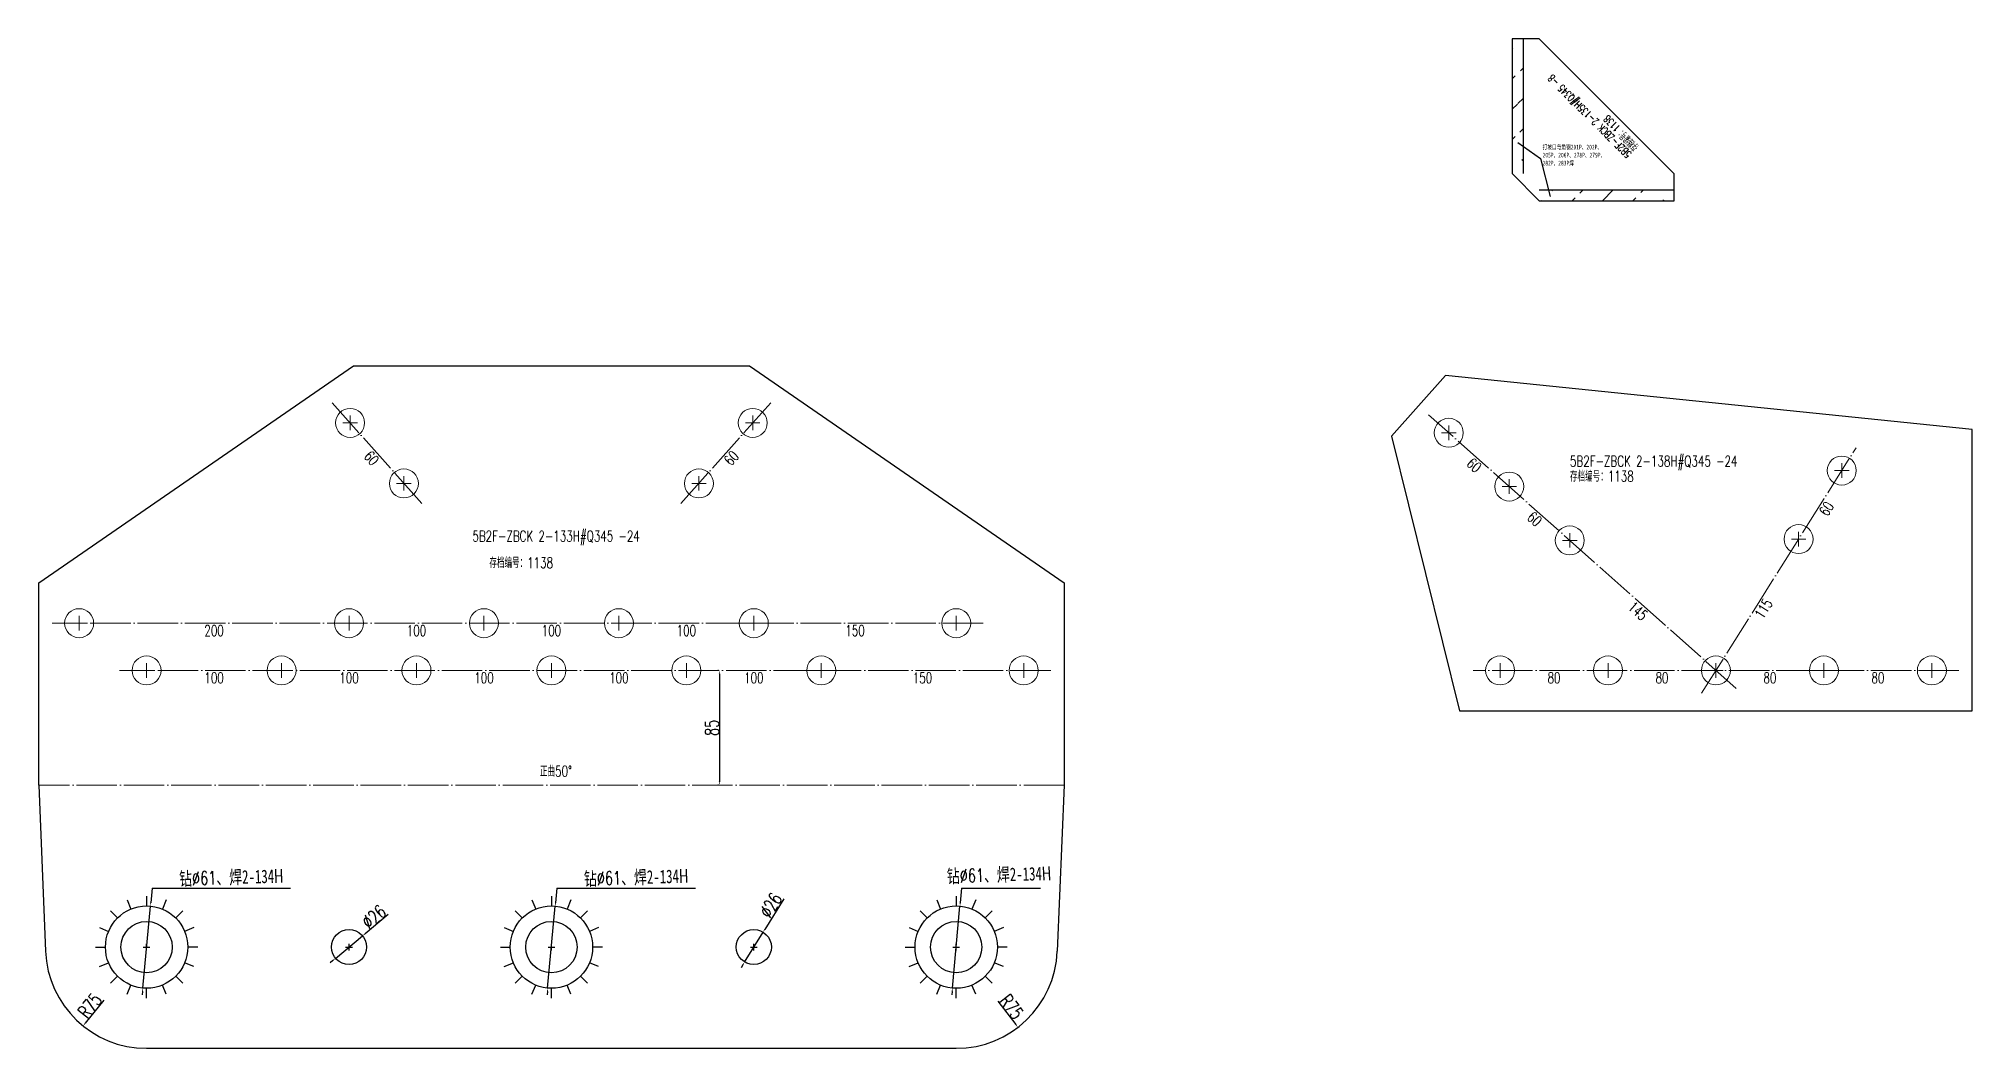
# Model space of a CAD drawing. Header units: millimetres. Extents: x -164 to 144402, y -33030 to 11430.
# Drawn here: x 56947 to 58380, y -15330 to -14581 of the extents above; entities that cross this region are included whole.
import ezdxf
from ezdxf.enums import TextEntityAlignment as Align

# ---------------------------------------------------------------- set-up
doc = ezdxf.new("R2010")
doc.units = ezdxf.units.MM
doc.header["$LTSCALE"] = 20
doc.header["$PDMODE"] = 1
doc.linetypes.add('DASHDOT2X', pattern=[1.75, 1.5, -0.125, 0, -0.125])
for name, color, linetype, lineweight in [('1', 7, 'Continuous', 25), ('11', 3, 'Continuous', 13), ('12', 7, 'Continuous', 13), ('5', 1, 'Continuous', 13), ('7', 2, 'DASHDOT2X', 13)]:
    doc.layers.add(name, color=color, linetype=linetype, lineweight=lineweight)
doc.styles.get("Standard").update_dxf_attribs({"font": 'simplex', "width": 0.7, "bigfont": 'gbhzfs.shx'})
doc.dimstyles.new('dimStyle3', dxfattribs={"dimtxt": 2.1, "dimasz": 1, "dimexe": 1.05, "dimexo": 0, "dimgap": 0.525, "dimtad": 1, "dimzin": 0, "dimdsep": 46, "dimtxsty": 'standard', "dimblk": 'OBLIQUE', "dimblk1": 'OBLIQUE', "dimblk2": 'OBLIQUE', "dimcen": 0.09, "dimadec": 0, "dimazin": 0, "dimtfac": 1, "dimtdec": 1, "dimtmove": 0, "dimatfit": 3, "dimfxl": 0, "dimtolj": 1, "dimtzin": 0, "dimarcsym": 0})

msp = doc.modelspace()

# ---------------------------------------------------------------- texts
at = {"layer": '1', "insert": (58061.51, -14659.996), "char_height": 3.55412, "width": 48.70214, "attachment_point": 1}
msp.add_mtext('{\\fSimSun|b0|i0|c134|p0;打坡口与角钢201P、202P、205P、206P、278P、279P、282P、283P焊}', dxfattribs=at)
at = {"layer": '1', "char_height": 10, "attachment_point": 5, "rotation": 1.645232}
for insert in [(57089.58, -15203.416), (57389.58, -15203.416), (57658.546, -15201.49)]:
    msp.add_mtext('{\\fSimSun|b0|i0|c134|p54;钻}∅61{\\fSimSun|b0|i0|c134|p54;、焊2-134}H', dxfattribs=dict(at, insert=insert))
at = {"layer": '11', "width": 0.7}
for s, rotation, p in [('60', 311.650377, (57196.567, -14889.561)), ('60', 48.349623, (57457.329, -14889.561)), ('60', 318.350076, (58013.407, -14894.502)), ('60', 57.808203, (58268.519, -14927.647)), ('60', 318.350076, (58058.24, -14934.377)), ('145', 318.350076, (58134.83, -15002.496)), ('115', 57.808203, (58221.903, -15001.696))]:
    msp.add_text(s, height=8, rotation=rotation, dxfattribs=at).set_placement(p, align=Align.TOP_CENTER)
for s, p in [('200', (57076.948, -15016.057)), ('100', (57226.948, -15016.057)), ('100', (57326.948, -15016.057)), ('100', (57426.948, -15016.057)), ('150', (57551.948, -15016.057)), ('100', (57076.948, -15051.057)), ('100', (57176.948, -15051.057)), ('100', (57276.948, -15051.057)), ('100', (57376.948, -15051.057)), ('100', (57476.948, -15051.057)), ('150', (57601.948, -15051.057)), ('80', (58070, -15051.057)), ('80', (58150, -15051.057)), ('80', (58230, -15051.057)), ('80', (58310, -15051.057))]:
    msp.add_text(s, height=8, dxfattribs=at).set_placement(p, align=Align.TOP_CENTER)
at = {"layer": '12', "width": 0.7}
for s, p in [('5B2F-ZBCK 2-135H#Q345 -8 ', (58129.118, -14665.308)), ('存档编号：1138 ', (58134.664, -14659.767))]:
    msp.add_text(s, height=5.6, rotation=134.974495, dxfattribs=at).set_placement(p, align=Align.BOTTOM_LEFT)
for s, p in [('5B2F-ZBCK 2-138H#Q345 -24 ', (58081.832, -14900.886)), ('存档编号：1138 ', (58081.832, -14912.086)), ('5B2F-ZBCK 2-133H#Q345 -24 ', (57268.374, -14956.442)), ('存档编号：1138 ', (57280.976, -14976.154)), ('正曲50°', (57318.443, -15130.631))]:
    msp.add_text(s, height=8, dxfattribs=at).set_placement(p, align=Align.BOTTOM_LEFT)

# ---------------------------------------------------------------- blocks, each defined once
blk = doc.blocks.new('M20')
for p, q in [((-0.5, 0), (0.5, 0)), ((0, -0.5), (0, 0.5))]:
    blk.add_line(p, q)
blk.add_circle((0, 0), 1)
blk = doc.blocks.new('*D118')
at = {"layer": '1', "color": 0, "lineweight": -2}
for p, q in [((57450.8, -15049.6), (57450.3, -15049.6)), ((57451.4, -15052.1), (57451.4, -15132.1)), ((57450.8, -15134.6), (57450.3, -15134.6))]:
    blk.add_line(p, q, dxfattribs=at)
at = {"layer": '1', "color": 0}
for points in [[(57451, -15052.1), (57451.8, -15052.1), (57451.4, -15049.6)], [(57451, -15132.1), (57451.8, -15132.1), (57451.4, -15134.6)]]:
    blk.add_solid(points, dxfattribs=at)
at = {"layer": 'Defpoints', "color": 0}
for p in [(57451.4, -15049.6), (57451.4, -15134.6), (57451.4, -15134.6)]:
    blk.add_point(p, dxfattribs=at)
at = {"layer": '1', "color": 0, "insert": (57445.9, -15092.1), "char_height": 10, "attachment_point": 5, "rotation": 90}
blk.add_mtext('85', dxfattribs=at)
blk = doc.blocks.new('*D119')
at = {"layer": '1', "color": 0, "lineweight": -2}
for p, q in [((57206, -15230.5), (57188.9, -15244.7)), ((57166.9, -15262.9), (57187, -15246.3)), ((57165, -15264.5), (57163.1, -15266.1))]:
    blk.add_line(p, q, dxfattribs=at)
at = {"layer": '1', "color": 0}
for points in [[(57188.6, -15244.3), (57189.1, -15245), (57187, -15246.3)], [(57164.8, -15264.1), (57165.3, -15264.8), (57166.9, -15262.9)]]:
    blk.add_solid(points, dxfattribs=at)
at = {"layer": 'Defpoints', "color": 0}
for p in [(57187, -15246.3), (57166.9, -15262.9)]:
    blk.add_point(p, dxfattribs=at)
at = {"layer": '1', "color": 0, "insert": (57195.4, -15232.1), "char_height": 10, "attachment_point": 5, "rotation": 39.6855}
blk.add_mtext('∅26', dxfattribs=at)
blk = doc.blocks.new('*D120')
at = {"layer": '1', "color": 0, "lineweight": -2}
for p, q in [((57499.1, -15218.7), (57485.1, -15241.4)), ((57470.1, -15265.6), (57483.8, -15243.5)), ((57468.8, -15267.7), (57467.5, -15269.9))]:
    blk.add_line(p, q, dxfattribs=at)
at = {"layer": '1', "color": 0}
for points in [[(57484.7, -15241.1), (57485.4, -15241.6), (57483.8, -15243.5)], [(57468.5, -15267.5), (57469.2, -15268), (57470.1, -15265.6)]]:
    blk.add_solid(points, dxfattribs=at)
at = {"layer": 'Defpoints', "color": 0}
for p in [(57483.8, -15243.5), (57470.1, -15265.6)]:
    blk.add_point(p, dxfattribs=at)
at = {"layer": '1', "color": 0, "insert": (57489.5, -15223.6), "char_height": 10, "attachment_point": 5, "rotation": 58.3135}
blk.add_mtext('∅26', dxfattribs=at)
blk = doc.blocks.new('*D121')
at = {"layer": '1', "color": 0, "lineweight": -2}
blk.add_line((56995.2, -15293.9), (56981.4, -15311), dxfattribs=at)
at = {"layer": '1', "color": 0}
blk.add_solid([(56981.1, -15310.7), (56981.8, -15311.3), (56979.9, -15312.9)], dxfattribs=at)
at = {"layer": 'Defpoints', "color": 0}
for p in [(57026.9, -15254.6), (56979.9, -15312.9)]:
    blk.add_point(p, dxfattribs=at)
at = {"layer": '1', "color": 0, "insert": (56984.9, -15298), "char_height": 10, "attachment_point": 5, "rotation": 51.1197}
blk.add_mtext('R75', dxfattribs=at)
blk = doc.blocks.new('*D122')
at = {"layer": '1', "color": 0, "lineweight": -2}
blk.add_line((57657.8, -15294.6), (57671.2, -15312), dxfattribs=at)
at = {"layer": '1', "color": 0}
blk.add_solid([(57671.5, -15311.8), (57670.8, -15312.3), (57672.7, -15314)], dxfattribs=at)
at = {"layer": 'Defpoints', "color": 0}
for p in [(57626.9, -15254.6), (57672.7, -15314)]:
    blk.add_point(p, dxfattribs=at)
at = {"layer": '1', "color": 0, "insert": (57668, -15298.9), "char_height": 10, "attachment_point": 5, "rotation": 307.5801}
blk.add_mtext('R75', dxfattribs=at)

# ---------------------------------------------------------------- dimensions: what is measured, and where the dimension line sits
at = {"layer": '1'}
dim = msp.add_aligned_dim(p1=(57451.388, -15049.557), p2=(57451.388, -15134.557), distance=0, dimstyle='dimStyle3', override={"dimtxt": 10, "dimasz": 2.5, "dimexo": 0.625, "dimzin": 8, "dimcen": 2.5, "dimtdec": 2, "dimtolj": 0, "dimtzin": 8}, dxfattribs=at)
dim.commit()
dim.dimension.update_dxf_attribs({"geometry": '*D118', "text_midpoint": (57445.863, -15092.057)})
for p1, p2, picture, middle in [((57166.944, -15262.858), (57186.953, -15246.255), '*D119', (57198.881, -15236.357)), ((57470.12, -15265.619), (57483.777, -15243.495), '*D120', (57494.237, -15226.549))]:
    dim = msp.add_diameter_dim_2p(p1=p1, p2=p2, dimstyle='dimStyle3', override={"dimtxt": 10, "dimasz": 2.5, "dimexo": 0.625, "dimzin": 8, "dimcen": 2.5, "dimtdec": 2, "dimtolj": 0, "dimtzin": 8}, dxfattribs=at)
    dim.commit()
    dim.dimension.update_dxf_attribs({"geometry": picture, "text_midpoint": middle, "dimtype": 163})
for center, mpoint, picture, middle in [((57026.948, -15254.557), (56979.871, -15312.941), '*D121', (56989.159, -15301.423)), ((57626.948, -15254.557), (57672.689, -15313.995), '*D122', (57663.665, -15302.268))]:
    dim = msp.add_radius_dim(center=center, mpoint=mpoint, dimstyle='dimStyle3', override={"dimtxt": 10, "dimasz": 2.5, "dimexo": 0.625, "dimzin": 8, "dimcen": 2.5, "dimtdec": 2, "dimtolj": 0, "dimtzin": 8}, dxfattribs=at)
    dim.commit()
    dim.dimension.update_dxf_attribs({"geometry": picture, "text_midpoint": middle, "dimtype": 164})

# ---------------------------------------------------------------- hatches: boundary and pattern name
at = {"layer": '1'}
h = msp.add_hatch(dxfattribs=at)
h.set_pattern_fill('ANSI31', color=256, scale=5, style=0)
edge = h.paths.add_edge_path()
edge.add_line((58047, -14581.45), (58047, -14681.45))
edge.add_line((58039, -14581.45), (58039, -14681.45))
h = msp.add_hatch(dxfattribs=at)
h.set_pattern_fill('ANSI31', color=256, scale=5, style=0)
edge = h.paths.add_edge_path()
edge.add_line((58059.016, -14693.477), (58159.016, -14693.566))
edge.add_line((58059.009, -14701.477), (58159.009, -14701.566))

# ---------------------------------------------------------------- linework, layer by layer
for p, q in [((58039, -14581.45), (58039, -14681.45)), ((58059, -14581.45), (58039, -14581.45)), ((58047, -14581.45), (58047, -14681.45)), ((58159.027, -14681.566), (58059, -14581.45)), ((58043.206, -14658.271), (58059.9, -14670.187)), ((58059.9, -14670.187), (58067.204, -14698.485)), ((58039, -14681.45), (58059.009, -14701.477)), ((58159.009, -14701.566), (58159.027, -14681.566)), ((58059.009, -14701.477), (58159.009, -14701.566)), ((58059.016, -14693.477), (58159.016, -14693.566)), ((56946.948, -14984.557), (57180.226, -14823.797)), ((57180.226, -14823.797), (57473.671, -14823.797)), ((57473.671, -14823.797), (57706.948, -14984.557)), ((57989.508, -14831.09), (57949.633, -14875.923)), ((58380, -14870.918), (57989.508, -14831.09)), ((58380, -15079.557), (58380, -14870.918)), ((57949.633, -14875.923), (58000, -15079.557)), ((56946.948, -15134.557), (56946.948, -14984.557)), ((57706.948, -14984.557), (57706.948, -15134.557)), ((58000, -15079.557), (58380, -15079.557)), ((56946.948, -15134.557), (56952.012, -15257.64)), ((57706.948, -15134.557), (57701.885, -15257.64)), ((57026.948, -15216.711), (57026.948, -15224.057)), ((57030.941, -15210.96), (57029.958, -15221.694)), ((57030.941, -15210.96), (57133.672, -15210.96)), ((57326.948, -15216.711), (57326.948, -15224.057)), ((57330.941, -15210.96), (57329.958, -15221.694)), ((57330.941, -15210.96), (57433.672, -15210.96)), ((57626.948, -15216.711), (57626.948, -15224.057)), ((57630.941, -15210.96), (57629.958, -15221.694)), ((57630.941, -15210.96), (57689.467, -15210.96)), ((57000.187, -15227.796), (57005.382, -15232.99)), ((57012.465, -15219.592), (57015.276, -15226.379)), ((57024.167, -15284.93), (57029.73, -15224.184)), ((57041.431, -15219.592), (57038.62, -15226.379)), ((57053.709, -15227.796), (57048.515, -15232.99)), ((57300.187, -15227.796), (57305.382, -15232.99)), ((57312.465, -15219.592), (57315.276, -15226.379)), ((57324.167, -15284.93), (57329.73, -15224.184)), ((57341.431, -15219.592), (57338.62, -15226.379)), ((57353.709, -15227.796), (57348.515, -15232.99)), ((57600.187, -15227.796), (57605.382, -15232.99)), ((57612.465, -15219.592), (57615.276, -15226.379)), ((57624.167, -15284.93), (57629.73, -15224.184)), ((57641.431, -15219.592), (57638.62, -15226.379)), ((57653.709, -15227.796), (57648.515, -15232.99)), ((56991.984, -15240.074), (56998.77, -15242.885)), ((57061.913, -15240.074), (57055.127, -15242.885)), ((57291.984, -15240.074), (57298.77, -15242.885)), ((57361.913, -15240.074), (57355.127, -15242.885)), ((57591.984, -15240.074), (57598.77, -15242.885)), ((57661.913, -15240.074), (57655.127, -15242.885)), ((56989.103, -15254.557), (56996.448, -15254.557)), ((57024.448, -15254.557), (57029.448, -15254.557)), ((57026.948, -15257.057), (57026.948, -15252.057)), ((57064.794, -15254.557), (57057.448, -15254.557)), ((57174.448, -15254.557), (57179.448, -15254.557)), ((57176.948, -15257.057), (57176.948, -15252.057)), ((57289.103, -15254.557), (57296.448, -15254.557)), ((57324.448, -15254.557), (57329.448, -15254.557)), ((57326.948, -15257.057), (57326.948, -15252.057)), ((57364.794, -15254.557), (57357.448, -15254.557)), ((57474.448, -15254.557), (57479.448, -15254.557)), ((57476.948, -15257.057), (57476.948, -15252.057)), ((57589.103, -15254.557), (57596.448, -15254.557)), ((57624.448, -15254.557), (57629.448, -15254.557)), ((57626.948, -15257.057), (57626.948, -15252.057)), ((57664.794, -15254.557), (57657.448, -15254.557)), ((56991.984, -15269.04), (56998.77, -15266.229)), ((57000.187, -15281.318), (57005.382, -15276.124)), ((57053.709, -15281.318), (57048.515, -15276.124)), ((57061.913, -15269.04), (57055.127, -15266.229)), ((57291.984, -15269.04), (57298.77, -15266.229)), ((57300.187, -15281.318), (57305.382, -15276.124)), ((57353.709, -15281.318), (57348.515, -15276.124)), ((57361.913, -15269.04), (57355.127, -15266.229)), ((57591.984, -15269.04), (57598.77, -15266.229)), ((57600.187, -15281.318), (57605.382, -15276.124)), ((57653.709, -15281.318), (57648.515, -15276.124)), ((57661.913, -15269.04), (57655.127, -15266.229)), ((57012.465, -15289.522), (57015.276, -15282.735)), ((57023.939, -15287.419), (57023.711, -15289.909)), ((57026.948, -15292.403), (57026.948, -15285.057)), ((57041.431, -15289.522), (57038.62, -15282.735)), ((57312.465, -15289.522), (57315.276, -15282.735)), ((57323.939, -15287.419), (57323.711, -15289.909)), ((57326.948, -15292.403), (57326.948, -15285.057)), ((57341.431, -15289.522), (57338.62, -15282.735)), ((57612.465, -15289.522), (57615.276, -15282.735)), ((57623.939, -15287.419), (57623.711, -15289.909)), ((57626.948, -15292.403), (57626.948, -15285.057)), ((57641.431, -15289.522), (57638.62, -15282.735)), ((57026.948, -15329.557), (57626.948, -15329.557))]:
    msp.add_line(p, q, dxfattribs=at)
for centre, radius in [((57026.948, -15254.557), 30.5), ((57326.948, -15254.557), 30.5), ((57626.948, -15254.557), 30.5), ((57026.948, -15254.557), 19), ((57176.948, -15254.557), 13), ((57326.948, -15254.557), 19), ((57476.948, -15254.557), 13), ((57626.948, -15254.557), 19)]:
    msp.add_circle(centre, radius, dxfattribs=at)
for centre, start, end in [((57026.948, -15254.557), 182.355707, 270), ((57626.948, -15254.557), 270, 357.644293)]:
    msp.add_arc(centre, 75, start, end, dxfattribs=at)
for points in [[(57029.543, -15221.656), (57030.373, -15221.732), (57029.73, -15224.184)], [(57329.543, -15221.656), (57330.373, -15221.732), (57329.73, -15224.184)], [(57629.543, -15221.656), (57630.373, -15221.732), (57629.73, -15224.184)], [(57023.524, -15287.381), (57024.353, -15287.457), (57024.167, -15284.93)], [(57323.524, -15287.381), (57324.353, -15287.457), (57324.167, -15284.93)], [(57623.524, -15287.381), (57624.353, -15287.457), (57624.167, -15284.93)]]:
    msp.add_solid(points, dxfattribs=at)
at = {"layer": '7'}
for p, q in [((57230.917, -14925.925), (57164.459, -14851.203)), ((57422.979, -14925.925), (57489.438, -14851.203)), ((58204.944, -15062.848), (57977.042, -14860.152)), ((58179.345, -15066.482), (58293.887, -14884.534)), ((57646.948, -15014.557), (56956.948, -15014.557)), ((57696.948, -15049.557), (57006.948, -15049.557)), ((58370, -15049.557), (58010, -15049.557)), ((57706.948, -15134.557), (56946.948, -15134.557))]:
    msp.add_line(p, q, dxfattribs=at)

# ---------------------------------------------------------------- block references
at = {"layer": '5', "yscale": 10.75, "zscale": 10.75}
for p, xscale in [((57177.751, -14866.148), -10.75), ((57476.146, -14866.148), -10.75), ((57991.987, -14873.444), 10.75), ((57217.626, -14910.981), -10.75), ((57436.271, -14910.981), -10.75), ((58036.82, -14913.319), 10.75), ((58283.232, -14901.46), 10.75), ((58081.653, -14953.193), 10.75), ((58251.267, -14952.236), 10.75), ((56976.948, -15014.557), -10.75), ((57176.948, -15014.557), -10.75), ((57276.948, -15014.557), -10.75), ((57376.948, -15014.557), -10.75), ((57476.948, -15014.557), -10.75), ((57626.948, -15014.557), -10.75), ((57026.948, -15049.557), -10.75), ((57126.948, -15049.557), -10.75), ((57226.948, -15049.557), -10.75), ((57326.948, -15049.557), -10.75), ((57426.948, -15049.557), -10.75), ((57526.948, -15049.557), -10.75), ((57676.948, -15049.557), -10.75), ((58030, -15049.557), 10.75), ((58110, -15049.557), 10.75), ((58190, -15049.557), 10.75), ((58270, -15049.557), 10.75), ((58350, -15049.557), 10.75)]:
    msp.add_blockref('M20', p, dxfattribs=dict(at, xscale=xscale))

msp.set_redraw_order([(e.dxf.handle, doc.entitydb.next_handle()) for e in msp.query("TEXT MTEXT ATTDEF DIMENSION ARC_DIMENSION")])  # texts and dimensions are drawn at this point

doc.saveas('drawing.dxf')
